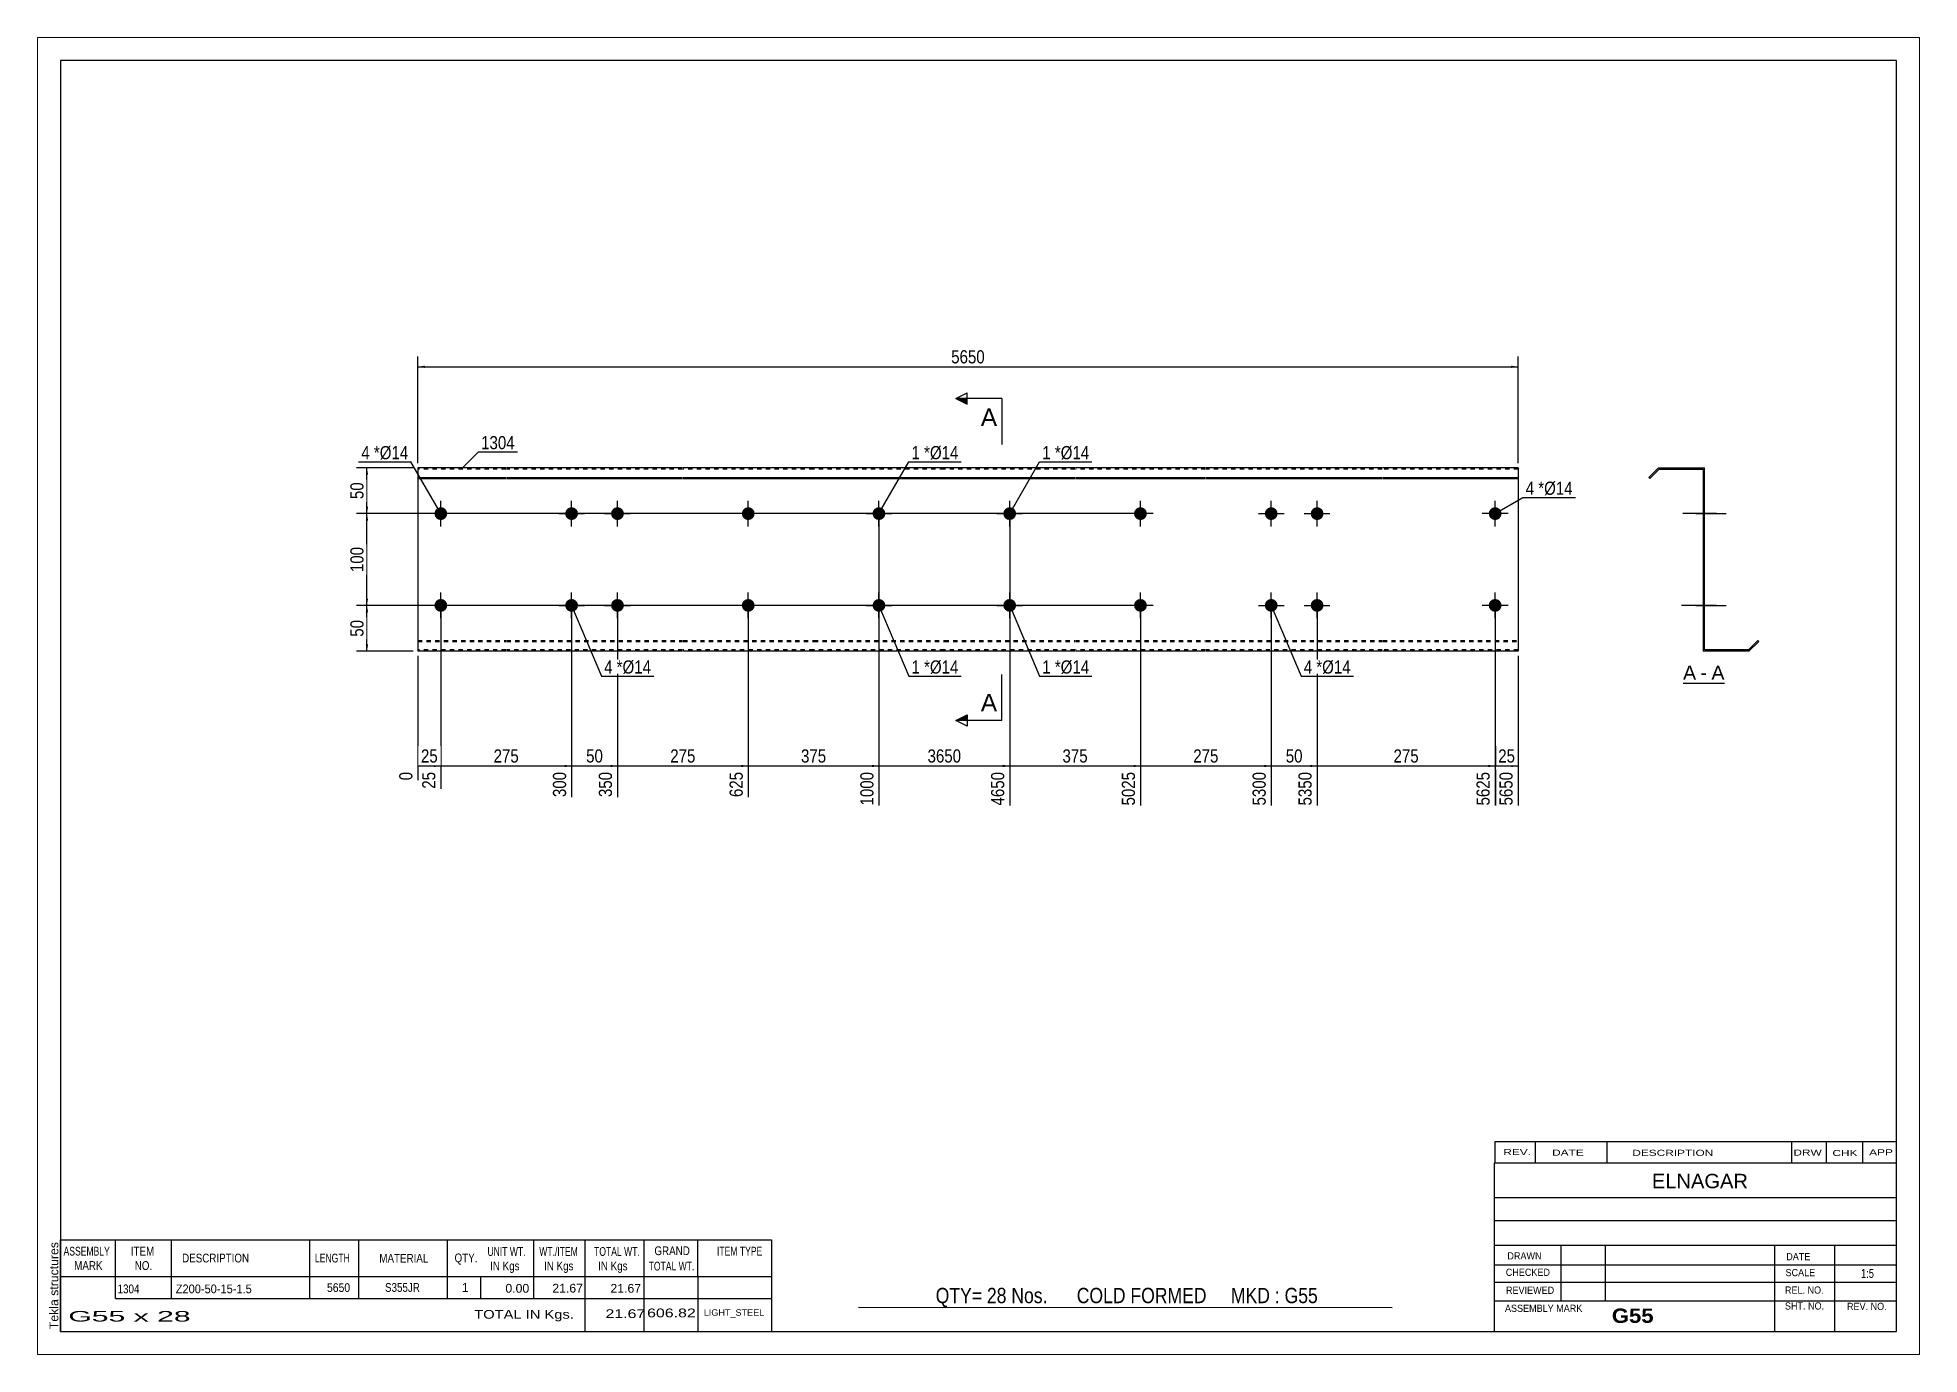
# Paper-space layout 'Layout1' of a CAD drawing. Header units: millimetres. Extents: x 0 to 410, y 0 to 287.
# The model-space entities are those that its viewports show. They can reach past a viewport. Long polylines and large blocks are cut down to what shows.
import ezdxf

# ---------------------------------------------------------------- set-up
doc = ezdxf.new("R2010")
doc.units = ezdxf.units.MM
doc.linetypes.add('DXK_LINE_DOT1', pattern=[1.8814, 0.9407, -0.9407])
doc.layers.add('Viewport layer', color=7, linetype='Continuous', plot=False)
doc.styles.add('Arial', font='ARIAL.TTF', dxfattribs={"height": 0.2})
doc.styles.add('Arial Bold', font='ARIALBD.TTF', dxfattribs={"height": 0.2})
doc.styles.add('Arial Narrow', font='ARIALN.TTF', dxfattribs={"height": 0.2})

# ---------------------------------------------------------------- blocks, each defined once
blk = doc.blocks.new('Unknown-629097394-1687')
at = {"color": 5, "linetype": 'Continuous'}
for p, q in [((318.25, 108.75), (-81.75, 108.75)), ((-81.75, 108.75), (-81.75, -168.25)), ((318.25, -168.25), (318.25, 108.75)), ((-81.75, -168.25), (318.25, -168.25))]:
    blk.add_line(p, q, dxfattribs=at)
at = {"color": 174, "linetype": 'Continuous', "style": 'Arial'}
blk.add_text('Tekla structures', height=1.9102, rotation=90, dxfattribs=at).set_placement((-82.25, -167.75))
blk = doc.blocks.new('Unknown-629097394-12 - 1218')
at = {"color": 7, "linetype": 'Continuous'}
blk.add_line((271.76, -26.95), (280.79, -26.95), dxfattribs=at)
at = {"color": 0, "linetype": 'Continuous'}
blk.add_wipeout([(274.6, -26.2), (274.6, -23), (271.76, -23), (271.76, -26.2)], dxfattribs=at)
blk.add_wipeout([(276.98, -26.2), (276.98, -23), (275.56, -23), (275.56, -26.2)], dxfattribs=at)
at = {"color": 96, "linetype": 'Continuous', "style": 'Arial'}
blk.add_text('A', height=3.06, dxfattribs=at).set_placement((271.76, -26.2))
at = {"color": 0, "linetype": 'Continuous'}
blk.add_wipeout([(280.79, -26.2), (280.79, -23), (277.94, -23), (277.94, -26.2)], dxfattribs=at)
at = {"color": 96, "linetype": 'Continuous', "style": 'Arial'}
for s, p in [('A', (277.94, -26.2)), ('-', (275.56, -26.2))]:
    blk.add_text(s, height=3.06, dxfattribs=at).set_placement(p)
blk = doc.blocks.new('Bolt-629097394-1207 - 1201')
at = {"linetype": 'Continuous'}
for points in [[(-0.3, 10, -1), (2.5, 10, -1)], [(66.68, 10, -1), (69.48, 10, -1)]]:
    blk.add_hatch(color=3, dxfattribs=at).paths.add_polyline_path(points)
at = {"color": 3, "linetype": 'Continuous'}
for p, q in [((1.1, 7.2), (1.1, 12.8)), ((68.08, 7.2), (68.08, 12.8)), ((3.9, 10), (-1.7, 10)), ((70.88, 10), (65.28, 10))]:
    blk.add_line(p, q, dxfattribs=at)
blk = doc.blocks.new('Part-629097394-1204 - 1201')
at = {"color": 2, "linetype": 'Continuous'}
for p, q in [((-3.9, 20), (-3.9, -20)), ((15.29, 20), (-3.9, 20)), ((-3.9, 17.88), (15.29, 17.88)), ((-3.9, 17.67), (15.29, 17.67)), ((53.78, 20), (15.39, 20)), ((15.39, 17.88), (53.78, 17.88)), ((15.39, 17.67), (53.78, 17.67)), ((82.27, 20), (53.88, 20)), ((53.88, 17.88), (82.27, 17.88)), ((53.88, 17.67), (82.27, 17.67)), ((110.76, 20), (82.37, 20)), ((82.37, 17.88), (110.76, 17.88)), ((82.37, 17.67), (110.76, 17.67)), ((139.25, 20), (110.86, 20)), ((110.86, 17.88), (139.25, 17.88)), ((110.86, 17.67), (139.25, 17.67)), ((167.73, 20), (139.35, 20)), ((139.35, 17.88), (167.73, 17.88)), ((139.35, 17.67), (167.73, 17.67)), ((206.22, 20), (167.83, 20)), ((167.83, 17.88), (206.22, 17.88)), ((167.83, 17.67), (206.22, 17.67)), ((235.82, 20), (206.32, 20)), ((206.32, 17.88), (235.82, 17.88)), ((206.32, 17.67), (235.82, 17.67)), ((235.82, 20), (235.82, -20)), ((15.29, -20), (-3.9, -20)), ((53.78, -20), (15.39, -20)), ((82.27, -20), (53.88, -20)), ((110.76, -20), (82.37, -20)), ((139.25, -20), (110.86, -20)), ((167.73, -20), (139.35, -20)), ((206.22, -20), (167.83, -20)), ((235.82, -20), (206.32, -20))]:
    blk.add_line(p, q, dxfattribs=at)
at = {"color": 7, "linetype": 'DXK_LINE_DOT1'}
for p, q in [((15.29, 19.7), (-3.9, 19.7)), ((53.78, 19.7), (15.39, 19.7)), ((82.27, 19.7), (53.88, 19.7)), ((110.76, 19.7), (82.37, 19.7)), ((139.25, 19.7), (110.86, 19.7)), ((167.73, 19.7), (139.35, 19.7)), ((206.22, 19.7), (167.83, 19.7)), ((235.82, 19.7), (206.32, 19.7)), ((-3.9, -17.67), (15.29, -17.67)), ((-3.9, -17.88), (15.29, -17.88)), ((15.29, -19.7), (-3.9, -19.7)), ((15.39, -17.67), (53.78, -17.67)), ((15.39, -17.88), (53.78, -17.88)), ((53.78, -19.7), (15.39, -19.7)), ((53.88, -17.67), (82.27, -17.67)), ((53.88, -17.88), (82.27, -17.88)), ((82.27, -19.7), (53.88, -19.7)), ((82.37, -17.67), (110.76, -17.67)), ((82.37, -17.88), (110.76, -17.88)), ((110.76, -19.7), (82.37, -19.7)), ((110.86, -17.67), (139.25, -17.67)), ((110.86, -17.88), (139.25, -17.88)), ((139.25, -19.7), (110.86, -19.7)), ((139.35, -17.67), (167.73, -17.67)), ((139.35, -17.88), (167.73, -17.88)), ((167.73, -19.7), (139.35, -19.7)), ((167.83, -17.67), (206.22, -17.67)), ((167.83, -17.88), (206.22, -17.88)), ((206.22, -19.7), (167.83, -19.7)), ((206.32, -17.67), (235.82, -17.67)), ((206.32, -17.88), (235.82, -17.88)), ((235.82, -19.7), (206.32, -19.7))]:
    blk.add_line(p, q, dxfattribs=at)
blk = doc.blocks.new('Bolt-629097394-1205 - 1201')
at = {"linetype": 'Continuous'}
for points in [[(28.19, 10, -1), (30.99, 10, -1)], [(38.19, 10, -1), (40.99, 10, -1)], [(28.19, -10, -1), (30.99, -10, -1)], [(38.19, -10, -1), (40.99, -10, -1)]]:
    blk.add_hatch(color=3, dxfattribs=at).paths.add_polyline_path(points)
at = {"color": 3, "linetype": 'Continuous'}
for p, q in [((29.59, 7.2), (29.59, 12.8)), ((39.59, 7.2), (39.59, 12.8)), ((26.79, 10), (32.39, 10)), ((36.79, 10), (42.39, 10)), ((29.59, -12.8), (29.59, -7.2)), ((39.59, -12.8), (39.59, -7.2)), ((26.79, -10), (32.39, -10)), ((36.79, -10), (42.39, -10))]:
    blk.add_line(p, q, dxfattribs=at)
blk = doc.blocks.new('Bolt-629097394-1206 - 1201')
at = {"linetype": 'Continuous'}
blk.add_hatch(color=3, dxfattribs=at).paths.add_polyline_path([(95.16, 10, -1), (97.96, 10, -1)])
at = {"color": 3, "linetype": 'Continuous'}
for p, q in [((96.56, 7.2), (96.56, 12.8)), ((93.76, 10), (99.36, 10))]:
    blk.add_line(p, q, dxfattribs=at)
blk = doc.blocks.new('Bolt-629097394-1208 - 1201')
at = {"linetype": 'Continuous'}
for points in [[(-0.3, -10, -1), (2.5, -10, -1)], [(66.68, -10, -1), (69.48, -10, -1)]]:
    blk.add_hatch(color=3, dxfattribs=at).paths.add_polyline_path(points)
at = {"color": 3, "linetype": 'Continuous'}
for p, q in [((1.1, -12.8), (1.1, -7.2)), ((68.08, -12.8), (68.08, -7.2)), ((3.9, -10), (-1.7, -10)), ((70.88, -10), (65.28, -10))]:
    blk.add_line(p, q, dxfattribs=at)
blk = doc.blocks.new('Bolt-629097394-1209 - 1201')
at = {"linetype": 'Continuous'}
blk.add_hatch(color=3, dxfattribs=at).paths.add_polyline_path([(95.16, -10, -1), (97.96, -10, -1)])
at = {"color": 3, "linetype": 'Continuous'}
for p, q in [((96.56, -12.8), (96.56, -7.2)), ((93.76, -10), (99.36, -10))]:
    blk.add_line(p, q, dxfattribs=at)
blk = doc.blocks.new('Bolt-629097394-1210 - 1201')
at = {"linetype": 'Continuous'}
for points in [[(180.63, 10, -1), (183.43, 10, -1)], [(190.63, 10, -1), (193.43, 10, -1)], [(180.63, -10, -1), (183.43, -10, -1)], [(190.63, -10, -1), (193.43, -10, -1)]]:
    blk.add_hatch(color=3, dxfattribs=at).paths.add_polyline_path(points)
at = {"color": 3, "linetype": 'Continuous'}
for p, q in [((182.03, 7.2), (182.03, 12.8)), ((192.03, 7.2), (192.03, 12.8)), ((179.23, 10), (184.83, 10)), ((189.23, 10), (194.83, 10)), ((182.03, -12.8), (182.03, -7.2)), ((192.03, -12.8), (192.03, -7.2)), ((179.23, -10), (184.83, -10)), ((189.23, -10), (194.83, -10))]:
    blk.add_line(p, q, dxfattribs=at)
blk = doc.blocks.new('Bolt-629097394-1211 - 1201')
at = {"linetype": 'Continuous'}
blk.add_hatch(color=3, dxfattribs=at).paths.add_polyline_path([(123.65, 10, -1), (126.45, 10, -1)])
at = {"color": 3, "linetype": 'Continuous'}
for p, q in [((125.05, 7.2), (125.05, 12.8)), ((122.25, 10), (127.85, 10))]:
    blk.add_line(p, q, dxfattribs=at)
blk = doc.blocks.new('Bolt-629097394-1212 - 1201')
at = {"linetype": 'Continuous'}
for points in [[(152.14, 10, -1), (154.94, 10, -1)], [(229.42, 10, -1), (232.22, 10, -1)]]:
    blk.add_hatch(color=3, dxfattribs=at).paths.add_polyline_path(points)
at = {"color": 3, "linetype": 'Continuous'}
for p, q in [((153.54, 7.2), (153.54, 12.8)), ((230.82, 7.2), (230.82, 12.8)), ((156.34, 10), (150.74, 10)), ((233.62, 10), (228.02, 10))]:
    blk.add_line(p, q, dxfattribs=at)
blk = doc.blocks.new('Bolt-629097394-1213 - 1201')
at = {"linetype": 'Continuous'}
for points in [[(152.14, -10, -1), (154.94, -10, -1)], [(229.42, -10, -1), (232.22, -10, -1)]]:
    blk.add_hatch(color=3, dxfattribs=at).paths.add_polyline_path(points)
at = {"color": 3, "linetype": 'Continuous'}
for p, q in [((153.54, -12.8), (153.54, -7.2)), ((230.82, -12.8), (230.82, -7.2)), ((156.34, -10), (150.74, -10)), ((233.62, -10), (228.02, -10))]:
    blk.add_line(p, q, dxfattribs=at)
blk = doc.blocks.new('Bolt-629097394-1214 - 1201')
at = {"linetype": 'Continuous'}
blk.add_hatch(color=3, dxfattribs=at).paths.add_polyline_path([(123.65, -10, -1), (126.45, -10, -1)])
at = {"color": 3, "linetype": 'Continuous'}
for p, q in [((125.05, -12.8), (125.05, -7.2)), ((122.25, -10), (127.85, -10))]:
    blk.add_line(p, q, dxfattribs=at)
blk = doc.blocks.new('Bolt-629097394-1224 - 1218')
at = {"linetype": 'Continuous'}
blk.add_hatch(color=3, dxfattribs=at).paths.add_polyline_path([(276.12, -8.6), (276.12, -11.4), (276.42, -11.4), (276.42, -8.6)])
at = {"color": 3, "linetype": 'Continuous'}
for p, q in [((278.02, -10), (271.42, -10)), ((276.42, -8.6), (276.12, -8.6)), ((276.42, -11.4), (276.12, -11.4))]:
    blk.add_line(p, q, dxfattribs=at)
blk = doc.blocks.new('Part-629097394-1219 - 1218')
at = {"color": 2, "linetype": 'Continuous'}
for p, q in [((266.42, 20), (264.3, 17.88)), ((264.3, 17.88), (264.51, 17.67)), ((266.55, 19.7), (264.51, 17.67)), ((266.42, 20), (276.42, 20)), ((266.55, 19.7), (276.12, 19.7)), ((276.12, 19.7), (276.12, -20)), ((276.42, -19.7), (276.42, 20)), ((286.12, -20), (276.12, -20)), ((286, -19.7), (276.42, -19.7)), ((286, -19.7), (288.03, -17.67)), ((286.12, -20), (288.25, -17.88)), ((288.25, -17.88), (288.03, -17.67))]:
    blk.add_line(p, q, dxfattribs=at)
blk = doc.blocks.new('Bolt-629097394-1220 - 1218')
at = {"linetype": 'Continuous'}
for points in [[(276.12, 11.4), (276.12, 8.6), (276.42, 8.6), (276.42, 11.4)], [(276.12, 11.4), (276.12, 8.6), (276.42, 8.6), (276.42, 11.4)], [(276.12, -8.6), (276.12, -11.4), (276.42, -11.4), (276.42, -8.6)], [(276.12, -8.6), (276.12, -11.4), (276.42, -11.4), (276.42, -8.6)]]:
    blk.add_hatch(color=3, dxfattribs=at).paths.add_polyline_path(points)
at = {"color": 3, "linetype": 'Continuous'}
for p, q in [((279.02, 10), (272.42, 10)), ((279.02, 10), (272.42, 10)), ((276.42, 11.4), (276.12, 11.4)), ((276.42, 11.4), (276.12, 11.4)), ((276.42, 8.6), (276.12, 8.6)), ((276.42, 8.6), (276.12, 8.6)), ((279.02, -10), (272.42, -10)), ((279.02, -10), (272.42, -10)), ((276.42, -8.6), (276.12, -8.6)), ((276.42, -8.6), (276.12, -8.6)), ((276.42, -11.4), (276.12, -11.4)), ((276.42, -11.4), (276.12, -11.4))]:
    blk.add_line(p, q, dxfattribs=at)
blk = doc.blocks.new('Bolt-629097394-1221 - 1218')
at = {"linetype": 'Continuous'}
blk.add_hatch(color=3, dxfattribs=at).paths.add_polyline_path([(276.12, 11.4), (276.12, 8.6), (276.42, 8.6), (276.42, 11.4)])
at = {"color": 3, "linetype": 'Continuous'}
for p, q in [((278.32, 10), (271.72, 10)), ((276.42, 11.4), (276.12, 11.4)), ((276.42, 8.6), (276.12, 8.6))]:
    blk.add_line(p, q, dxfattribs=at)
blk = doc.blocks.new('Bolt-629097394-1222 - 1218')
at = {"linetype": 'Continuous'}
blk.add_hatch(color=3, dxfattribs=at).paths.add_polyline_path([(276.12, 11.4), (276.12, 8.6), (276.42, 8.6), (276.42, 11.4)])
blk.add_hatch(color=3, dxfattribs=at).paths.add_polyline_path([(276.12, 11.4), (276.12, 8.6), (276.42, 8.6), (276.42, 11.4)])
at = {"color": 3, "linetype": 'Continuous'}
for p, q in [((274.52, 10), (281.12, 10)), ((274.52, 10), (281.12, 10)), ((276.12, 11.4), (276.42, 11.4)), ((276.12, 11.4), (276.42, 11.4)), ((276.12, 8.6), (276.42, 8.6)), ((276.12, 8.6), (276.42, 8.6))]:
    blk.add_line(p, q, dxfattribs=at)
blk = doc.blocks.new('Bolt-629097394-1223 - 1218')
at = {"linetype": 'Continuous'}
blk.add_hatch(color=3, dxfattribs=at).paths.add_polyline_path([(276.12, -8.6), (276.12, -11.4), (276.42, -11.4), (276.42, -8.6)])
blk.add_hatch(color=3, dxfattribs=at).paths.add_polyline_path([(276.12, -8.6), (276.12, -11.4), (276.42, -11.4), (276.42, -8.6)])
at = {"color": 3, "linetype": 'Continuous'}
for p, q in [((274.52, -10), (281.12, -10)), ((274.52, -10), (281.12, -10)), ((276.12, -8.6), (276.42, -8.6)), ((276.12, -8.6), (276.42, -8.6)), ((276.12, -11.4), (276.42, -11.4)), ((276.12, -11.4), (276.42, -11.4))]:
    blk.add_line(p, q, dxfattribs=at)
blk = doc.blocks.new('Bolt-629097394-1225 - 1218')
at = {"linetype": 'Continuous'}
for points in [[(276.12, 11.4), (276.12, 8.6), (276.42, 8.6), (276.42, 11.4)], [(276.12, 11.4), (276.12, 8.6), (276.42, 8.6), (276.42, 11.4)], [(276.12, -8.6), (276.12, -11.4), (276.42, -11.4), (276.42, -8.6)], [(276.12, -8.6), (276.12, -11.4), (276.42, -11.4), (276.42, -8.6)]]:
    blk.add_hatch(color=3, dxfattribs=at).paths.add_polyline_path(points)
at = {"color": 3, "linetype": 'Continuous'}
for p, q in [((279.02, 10), (272.42, 10)), ((279.02, 10), (272.42, 10)), ((276.42, 11.4), (276.12, 11.4)), ((276.42, 11.4), (276.12, 11.4)), ((276.42, 8.6), (276.12, 8.6)), ((276.42, 8.6), (276.12, 8.6)), ((279.02, -10), (272.42, -10)), ((279.02, -10), (272.42, -10)), ((276.42, -8.6), (276.12, -8.6)), ((276.42, -8.6), (276.12, -8.6)), ((276.42, -11.4), (276.12, -11.4)), ((276.42, -11.4), (276.12, -11.4))]:
    blk.add_line(p, q, dxfattribs=at)
blk = doc.blocks.new('Bolt-629097394-1226 - 1218')
at = {"linetype": 'Continuous'}
blk.add_hatch(color=3, dxfattribs=at).paths.add_polyline_path([(276.12, 11.4), (276.12, 8.6), (276.42, 8.6), (276.42, 11.4)])
at = {"color": 3, "linetype": 'Continuous'}
for p, q in [((278.32, 10), (271.72, 10)), ((276.42, 11.4), (276.12, 11.4)), ((276.42, 8.6), (276.12, 8.6))]:
    blk.add_line(p, q, dxfattribs=at)
blk = doc.blocks.new('Bolt-629097394-1227 - 1218')
at = {"linetype": 'Continuous'}
blk.add_hatch(color=3, dxfattribs=at).paths.add_polyline_path([(276.12, 11.4), (276.12, 8.6), (276.42, 8.6), (276.42, 11.4)])
blk.add_hatch(color=3, dxfattribs=at).paths.add_polyline_path([(276.12, 11.4), (276.12, 8.6), (276.42, 8.6), (276.42, 11.4)])
at = {"color": 3, "linetype": 'Continuous'}
for p, q in [((274.52, 10), (281.12, 10)), ((274.52, 10), (281.12, 10)), ((276.12, 11.4), (276.42, 11.4)), ((276.12, 11.4), (276.42, 11.4)), ((276.12, 8.6), (276.42, 8.6)), ((276.12, 8.6), (276.42, 8.6))]:
    blk.add_line(p, q, dxfattribs=at)
blk = doc.blocks.new('Bolt-629097394-1228 - 1218')
at = {"linetype": 'Continuous'}
blk.add_hatch(color=3, dxfattribs=at).paths.add_polyline_path([(276.12, -8.6), (276.12, -11.4), (276.42, -11.4), (276.42, -8.6)])
blk.add_hatch(color=3, dxfattribs=at).paths.add_polyline_path([(276.12, -8.6), (276.12, -11.4), (276.42, -11.4), (276.42, -8.6)])
at = {"color": 3, "linetype": 'Continuous'}
for p, q in [((274.52, -10), (281.12, -10)), ((274.52, -10), (281.12, -10)), ((276.12, -8.6), (276.42, -8.6)), ((276.12, -8.6), (276.42, -8.6)), ((276.12, -11.4), (276.42, -11.4)), ((276.12, -11.4), (276.42, -11.4))]:
    blk.add_line(p, q, dxfattribs=at)
blk = doc.blocks.new('Bolt-629097394-1229 - 1218')
at = {"linetype": 'Continuous'}
blk.add_hatch(color=3, dxfattribs=at).paths.add_polyline_path([(276.12, -8.6), (276.12, -11.4), (276.42, -11.4), (276.42, -8.6)])
at = {"color": 3, "linetype": 'Continuous'}
for p, q in [((278.02, -10), (271.42, -10)), ((276.42, -8.6), (276.12, -8.6)), ((276.42, -11.4), (276.12, -11.4))]:
    blk.add_line(p, q, dxfattribs=at)
blk = doc.blocks.new('StraightDimension-629097394-1242 - 1201')
at = {"linetype": 'Continuous'}
blk.add_hatch(color=7, dxfattribs=at).paths.add_polyline_path([(234.32, -44.75), (235.82, -45), (234.32, -45.25)])
at = {"color": 7, "linetype": 'Continuous'}
for p, q in [((230.82, -11), (230.82, -53.61)), ((235.82, -21), (235.82, -53.61)), ((230.82, -45), (235.82, -45))]:
    blk.add_line(p, q, dxfattribs=at)
at = {"color": 0}
blk.add_wipeout([(235.75, -44.85), (235.75, -40.65), (230.89, -40.65), (230.89, -44.85)], dxfattribs=at)
at = {"color": 0, "linetype": 'Continuous'}
blk.add_wipeout([(235.22, -45.7), (231.02, -45.7), (231.02, -54.21), (235.22, -54.21)], dxfattribs=at)
at = {"color": 3, "style": 'Arial Narrow'}
blk.add_text('25', height=2.863, dxfattribs=at).set_placement((231.49, -44.25))
at = {"color": 3, "linetype": 'Continuous', "style": 'Arial Narrow'}
blk.add_text('5650', height=2.863, rotation=90.0002, dxfattribs=at).set_placement((234.62, -53.61))
blk = doc.blocks.new('StraightDimension-629097394-1243 - 1201')
at = {"linetype": 'Continuous'}
blk.add_hatch(color=7, dxfattribs=at).paths.add_polyline_path([(229.32, -44.75), (230.82, -45), (229.32, -45.25)])
at = {"color": 7, "linetype": 'Continuous'}
for p, q in [((192.03, -11), (192.03, -53.61)), ((230.82, -11), (230.82, -53.61)), ((192.03, -45), (230.82, -45))]:
    blk.add_line(p, q, dxfattribs=at)
at = {"color": 0}
blk.add_wipeout([(214.77, -44.85), (214.77, -40.65), (208.08, -40.65), (208.08, -44.85)], dxfattribs=at)
at = {"color": 0, "linetype": 'Continuous'}
blk.add_wipeout([(230.22, -45.7), (226.02, -45.7), (226.02, -54.21), (230.22, -54.21)], dxfattribs=at)
at = {"color": 3, "style": 'Arial Narrow'}
blk.add_text('275', height=2.863, dxfattribs=at).set_placement((208.68, -44.25))
at = {"color": 3, "linetype": 'Continuous', "style": 'Arial Narrow'}
blk.add_text('5625', height=2.863, rotation=90.0002, dxfattribs=at).set_placement((229.62, -53.61))
blk = doc.blocks.new('StraightDimension-629097394-1244 - 1201')
at = {"linetype": 'Continuous'}
blk.add_hatch(color=7, dxfattribs=at).paths.add_polyline_path([(190.53, -44.75), (192.03, -45), (190.53, -45.25)])
at = {"color": 7, "linetype": 'Continuous'}
for p, q in [((182.03, -11), (182.03, -53.61)), ((192.03, -11), (192.03, -53.61)), ((182.03, -45), (192.03, -45))]:
    blk.add_line(p, q, dxfattribs=at)
at = {"color": 0}
blk.add_wipeout([(189.46, -44.85), (189.46, -40.65), (184.6, -40.65), (184.6, -44.85)], dxfattribs=at)
at = {"color": 0, "linetype": 'Continuous'}
blk.add_wipeout([(191.43, -45.7), (187.23, -45.7), (187.23, -54.21), (191.43, -54.21)], dxfattribs=at)
at = {"color": 3, "style": 'Arial Narrow'}
blk.add_text('50', height=2.863, dxfattribs=at).set_placement((185.2, -44.25))
at = {"color": 3, "linetype": 'Continuous', "style": 'Arial Narrow'}
blk.add_text('5350', height=2.863, rotation=90.0002, dxfattribs=at).set_placement((190.83, -53.61))
blk = doc.blocks.new('StraightDimension-629097394-1245 - 1201')
at = {"linetype": 'Continuous'}
blk.add_hatch(color=7, dxfattribs=at).paths.add_polyline_path([(180.53, -44.75), (182.03, -45), (180.53, -45.25)])
at = {"color": 7, "linetype": 'Continuous'}
for p, q in [((153.54, -11), (153.54, -53.61)), ((182.03, -11), (182.03, -53.61)), ((153.54, -45), (182.03, -45))]:
    blk.add_line(p, q, dxfattribs=at)
at = {"color": 0}
blk.add_wipeout([(171.13, -44.85), (171.13, -40.65), (164.44, -40.65), (164.44, -44.85)], dxfattribs=at)
at = {"color": 0, "linetype": 'Continuous'}
blk.add_wipeout([(181.43, -45.7), (177.23, -45.7), (177.23, -54.21), (181.43, -54.21)], dxfattribs=at)
at = {"color": 3, "style": 'Arial Narrow'}
blk.add_text('275', height=2.863, dxfattribs=at).set_placement((165.04, -44.25))
at = {"color": 3, "linetype": 'Continuous', "style": 'Arial Narrow'}
blk.add_text('5300', height=2.863, rotation=90.0002, dxfattribs=at).set_placement((180.83, -53.61))
blk = doc.blocks.new('StraightDimension-629097394-1246 - 1201')
at = {"linetype": 'Continuous'}
blk.add_hatch(color=7, dxfattribs=at).paths.add_polyline_path([(152.04, -44.75), (153.54, -45), (152.04, -45.25)])
at = {"color": 7, "linetype": 'Continuous'}
for p, q in [((125.05, 9), (125.05, -53.61)), ((153.54, -11), (153.54, -53.61)), ((125.05, -45), (153.54, -45))]:
    blk.add_line(p, q, dxfattribs=at)
at = {"color": 0}
blk.add_wipeout([(142.64, -44.85), (142.64, -40.65), (135.95, -40.65), (135.95, -44.85)], dxfattribs=at)
at = {"color": 0, "linetype": 'Continuous'}
blk.add_wipeout([(152.94, -45.7), (148.74, -45.7), (148.74, -54.21), (152.94, -54.21)], dxfattribs=at)
at = {"color": 3, "style": 'Arial Narrow'}
blk.add_text('375', height=2.863, dxfattribs=at).set_placement((136.55, -44.25))
at = {"color": 3, "linetype": 'Continuous', "style": 'Arial Narrow'}
blk.add_text('5025', height=2.863, rotation=90.0002, dxfattribs=at).set_placement((152.34, -53.61))
blk = doc.blocks.new('StraightDimension-629097394-1247 - 1201')
at = {"linetype": 'Continuous'}
blk.add_hatch(color=7, dxfattribs=at).paths.add_polyline_path([(123.55, -44.75), (125.05, -45), (123.55, -45.25)])
at = {"color": 7, "linetype": 'Continuous'}
for p, q in [((96.56, 9), (96.56, -53.61)), ((125.05, 9), (125.05, -53.61)), ((96.56, -45), (125.05, -45))]:
    blk.add_line(p, q, dxfattribs=at)
at = {"color": 0}
blk.add_wipeout([(115.06, -44.85), (115.06, -40.65), (106.55, -40.65), (106.55, -44.85)], dxfattribs=at)
at = {"color": 0, "linetype": 'Continuous'}
blk.add_wipeout([(124.45, -45.7), (120.25, -45.7), (120.25, -54.21), (124.45, -54.21)], dxfattribs=at)
at = {"color": 3, "style": 'Arial Narrow'}
blk.add_text('3650', height=2.863, dxfattribs=at).set_placement((107.15, -44.25))
at = {"color": 3, "linetype": 'Continuous', "style": 'Arial Narrow'}
blk.add_text('4650', height=2.863, rotation=90.0002, dxfattribs=at).set_placement((123.85, -53.61))
blk = doc.blocks.new('StraightDimension-629097394-1327 - 1201')
at = {"linetype": 'Continuous'}
for points in [[(-2.4, 41.75), (-3.9, 42), (-2.4, 42.25)], [(234.32, 42.25), (235.82, 42), (234.32, 41.75)]]:
    blk.add_hatch(color=7, dxfattribs=at).paths.add_polyline_path(points)
at = {"color": 7, "linetype": 'Continuous'}
for p, q in [((-3.9, 21), (-3.9, 44.25)), ((-3.9, 42), (235.82, 42)), ((235.82, 21), (235.82, 44.25))]:
    blk.add_line(p, q, dxfattribs=at)
at = {"color": 0}
blk.add_wipeout([(120.22, 42.15), (120.22, 46.35), (111.7, 46.35), (111.7, 42.15)], dxfattribs=at)
at = {"color": 3, "style": 'Arial Narrow'}
blk.add_text('5650', height=2.863, dxfattribs=at).set_placement((112.3, 42.75))
blk = doc.blocks.new('StraightDimension-629097394-1248 - 1201')
at = {"linetype": 'Continuous'}
blk.add_hatch(color=7, dxfattribs=at).paths.add_polyline_path([(95.06, -44.75), (96.56, -45), (95.06, -45.25)])
at = {"color": 7, "linetype": 'Continuous'}
for p, q in [((96.56, 9), (96.56, -53.61)), ((68.08, -11), (68.08, -51.78)), ((68.08, -45), (96.56, -45))]:
    blk.add_line(p, q, dxfattribs=at)
at = {"color": 0}
blk.add_wipeout([(85.66, -44.85), (85.66, -40.65), (78.98, -40.65), (78.98, -44.85)], dxfattribs=at)
at = {"color": 0, "linetype": 'Continuous'}
blk.add_wipeout([(95.96, -45.7), (91.76, -45.7), (91.76, -54.21), (95.96, -54.21)], dxfattribs=at)
at = {"color": 3, "style": 'Arial Narrow'}
blk.add_text('375', height=2.863, dxfattribs=at).set_placement((79.58, -44.25))
at = {"color": 3, "linetype": 'Continuous', "style": 'Arial Narrow'}
blk.add_text('1000', height=2.863, rotation=90.0002, dxfattribs=at).set_placement((95.36, -53.61))
blk = doc.blocks.new('StraightDimension-629097394-1249 - 1201')
at = {"linetype": 'Continuous'}
blk.add_hatch(color=7, dxfattribs=at).paths.add_polyline_path([(66.58, -44.75), (68.08, -45), (66.58, -45.25)])
at = {"color": 7, "linetype": 'Continuous'}
for p, q in [((39.59, -11), (39.59, -51.78)), ((68.08, -11), (68.08, -51.78)), ((39.59, -45), (68.08, -45))]:
    blk.add_line(p, q, dxfattribs=at)
at = {"color": 0}
blk.add_wipeout([(57.17, -44.85), (57.17, -40.65), (50.49, -40.65), (50.49, -44.85)], dxfattribs=at)
at = {"color": 0, "linetype": 'Continuous'}
blk.add_wipeout([(67.48, -45.7), (63.28, -45.7), (63.28, -52.38), (67.48, -52.38)], dxfattribs=at)
at = {"color": 3, "style": 'Arial Narrow'}
blk.add_text('275', height=2.863, dxfattribs=at).set_placement((51.09, -44.25))
at = {"color": 3, "linetype": 'Continuous', "style": 'Arial Narrow'}
blk.add_text('625', height=2.863, rotation=90.0002, dxfattribs=at).set_placement((66.88, -51.78))
blk = doc.blocks.new('StraightDimension-629097394-1250 - 1201')
at = {"linetype": 'Continuous'}
blk.add_hatch(color=7, dxfattribs=at).paths.add_polyline_path([(38.09, -44.75), (39.59, -45), (38.09, -45.25)])
at = {"color": 7, "linetype": 'Continuous'}
for p, q in [((29.59, -11), (29.59, -51.78)), ((39.59, -11), (39.59, -51.78)), ((29.59, -45), (39.59, -45))]:
    blk.add_line(p, q, dxfattribs=at)
at = {"color": 0}
blk.add_wipeout([(37.02, -44.85), (37.02, -40.65), (32.16, -40.65), (32.16, -44.85)], dxfattribs=at)
at = {"color": 0, "linetype": 'Continuous'}
blk.add_wipeout([(38.99, -45.7), (34.79, -45.7), (34.79, -52.38), (38.99, -52.38)], dxfattribs=at)
at = {"color": 3, "style": 'Arial Narrow'}
blk.add_text('50', height=2.863, dxfattribs=at).set_placement((32.76, -44.25))
at = {"color": 3, "linetype": 'Continuous', "style": 'Arial Narrow'}
blk.add_text('350', height=2.863, rotation=90.0002, dxfattribs=at).set_placement((38.39, -51.78))
blk = doc.blocks.new('StraightDimension-629097394-1251 - 1201')
at = {"linetype": 'Continuous'}
blk.add_hatch(color=7, dxfattribs=at).paths.add_polyline_path([(28.09, -44.75), (29.59, -45), (28.09, -45.25)])
at = {"color": 7, "linetype": 'Continuous'}
for p, q in [((1.1, -11), (1.1, -49.96)), ((29.59, -11), (29.59, -51.78)), ((1.1, -45), (29.59, -45))]:
    blk.add_line(p, q, dxfattribs=at)
at = {"color": 0}
blk.add_wipeout([(18.69, -44.85), (18.69, -40.65), (12, -40.65), (12, -44.85)], dxfattribs=at)
at = {"color": 0, "linetype": 'Continuous'}
blk.add_wipeout([(28.99, -45.7), (24.79, -45.7), (24.79, -52.38), (28.99, -52.38)], dxfattribs=at)
at = {"color": 3, "style": 'Arial Narrow'}
blk.add_text('275', height=2.863, dxfattribs=at).set_placement((12.6, -44.25))
at = {"color": 3, "linetype": 'Continuous', "style": 'Arial Narrow'}
blk.add_text('300', height=2.863, rotation=90.0002, dxfattribs=at).set_placement((28.39, -51.78))
blk = doc.blocks.new('StraightDimension-629097394-1252 - 1201')
at = {"linetype": 'Continuous'}
blk.add_hatch(color=7, dxfattribs=at).paths.add_polyline_path([(-0.4, -44.75), (1.1, -45), (-0.4, -45.25)])
at = {"color": 7, "linetype": 'Continuous'}
for p, q in [((1.1, -11), (1.1, -49.96)), ((-3.9, -21), (-3.9, -48.13)), ((-3.9, -45), (1.1, -45))]:
    blk.add_line(p, q, dxfattribs=at)
at = {"color": 0}
blk.add_wipeout([(1.03, -44.85), (1.03, -40.65), (-3.83, -40.65), (-3.83, -44.85)], dxfattribs=at)
at = {"color": 0, "linetype": 'Continuous'}
blk.add_wipeout([(0.5, -45.7), (-3.7, -45.7), (-3.7, -50.56), (0.5, -50.56)], dxfattribs=at)
blk.add_wipeout([(-4.5, -45.7), (-8.7, -45.7), (-8.7, -48.73), (-4.5, -48.73)], dxfattribs=at)
at = {"color": 3, "style": 'Arial Narrow'}
blk.add_text('25', height=2.863, dxfattribs=at).set_placement((-3.23, -44.25))
at = {"color": 3, "linetype": 'Continuous', "style": 'Arial Narrow'}
for s, height, p in [('0', 2.86, (-5.1, -48.13)), ('25', 2.863, (-0.1, -49.96))]:
    blk.add_text(s, height=height, rotation=90.0002, dxfattribs=at).set_placement(p)
blk = doc.blocks.new('StraightDimension-629097394-1299 - 1201')
at = {"linetype": 'Continuous'}
for points in [[(-15.25, 18.5), (-15, 20), (-14.75, 18.5)], [(-14.75, 11.5), (-15, 10), (-15.25, 11.5)]]:
    blk.add_hatch(color=7, dxfattribs=at).paths.add_polyline_path(points)
at = {"color": 7, "linetype": 'Continuous'}
for p, q in [((-4.9, 20), (-17.25, 20)), ((-15, 10), (-15, 20)), ((152.54, 10), (-17.25, 10))]:
    blk.add_line(p, q, dxfattribs=at)
at = {"color": 0}
blk.add_wipeout([(-15.15, 17.43), (-19.35, 17.43), (-19.35, 12.57), (-15.15, 12.57)], dxfattribs=at)
at = {"color": 3, "style": 'Arial Narrow'}
blk.add_text('50', height=2.863, rotation=90.0002, dxfattribs=at).set_placement((-15.75, 13.17))
blk = doc.blocks.new('StraightDimension-629097394-1300 - 1201')
at = {"linetype": 'Continuous'}
for points in [[(-15.25, 8.5), (-15, 10), (-14.75, 8.5)], [(-14.75, -8.5), (-15, -10), (-15.25, -8.5)]]:
    blk.add_hatch(color=7, dxfattribs=at).paths.add_polyline_path(points)
at = {"color": 7, "linetype": 'Continuous'}
for p, q in [((152.54, 10), (-17.25, 10)), ((-15, -10), (-15, 10)), ((152.54, -10), (-17.25, -10))]:
    blk.add_line(p, q, dxfattribs=at)
at = {"color": 0}
blk.add_wipeout([(-15.15, 3.34), (-19.35, 3.34), (-19.35, -3.34), (-15.15, -3.34)], dxfattribs=at)
at = {"color": 3, "style": 'Arial Narrow'}
blk.add_text('100', height=2.863, rotation=90.0002, dxfattribs=at).set_placement((-15.75, -2.74))
blk = doc.blocks.new('StraightDimension-629097394-1301 - 1201')
at = {"linetype": 'Continuous'}
for points in [[(-15.25, -11.5), (-15, -10), (-14.75, -11.5)], [(-14.75, -18.5), (-15, -20), (-15.25, -18.5)]]:
    blk.add_hatch(color=7, dxfattribs=at).paths.add_polyline_path(points)
at = {"color": 7, "linetype": 'Continuous'}
for p, q in [((152.54, -10), (-17.25, -10)), ((-15, -20), (-15, -10)), ((-4.9, -20), (-17.25, -20))]:
    blk.add_line(p, q, dxfattribs=at)
at = {"color": 0}
blk.add_wipeout([(-15.15, -12.57), (-19.35, -12.57), (-19.35, -17.43), (-15.15, -17.43)], dxfattribs=at)
at = {"color": 3, "style": 'Arial Narrow'}
blk.add_text('50', height=2.863, rotation=90.0002, dxfattribs=at).set_placement((-15.75, -16.83))
blk = doc.blocks.new('CBS_BOM-629097394-1719')
at = {"color": 7, "linetype": 'Continuous'}
for p, q in [((-81.78, -156.28), (-81.78, -148.28)), ((-81.78, -148.28), (73.14, -148.28)), ((-69.78, -156.28), (-69.78, -148.28)), ((-57.59, -156.28), (-57.59, -148.28)), ((-27.43, -156.28), (-27.43, -148.28)), ((-16.75, -156.28), (-16.75, -148.28)), ((2.57, -156.28), (2.57, -148.28)), ((21.37, -156.28), (21.37, -148.28)), ((32.58, -156.28), (32.58, -148.28)), ((45.37, -156.28), (45.37, -148.28)), ((57.12, -156.28), (57.12, -148.28)), ((73.14, -148.29), (73.14, -156.27)), ((-81.78, -156.28), (73.14, -156.28)), ((-81.78, -161.08), (-81.78, -156.28)), ((-69.78, -161.08), (-69.78, -156.28)), ((-57.59, -161.08), (-57.59, -156.28)), ((-27.43, -161.08), (-27.43, -156.28)), ((-16.75, -161.08), (-16.75, -156.28)), ((2.57, -161.08), (2.57, -156.28)), ((9.83, -161.08), (9.83, -156.28)), ((21.37, -161.08), (21.37, -156.28)), ((32.58, -161.08), (32.58, -156.28)), ((45.37, -161.08), (45.37, -156.28)), ((57.14, -161.08), (57.14, -156.28)), ((73.14, -156.28), (73.14, -161.08)), ((-81.78, -168.28), (-81.78, -161.1)), ((-69.78, -161.08), (73.14, -161.08)), ((32.58, -168.28), (32.58, -161.1)), ((45.37, -168.28), (45.37, -161.1)), ((57.18, -168.28), (57.18, -161.1)), ((73.14, -161.08), (73.14, -168.28)), ((-81.78, -168.28), (73.14, -168.28))]:
    blk.add_line(p, q, dxfattribs=at)
at = {"color": 3, "linetype": 'Continuous', "style": 'Arial'}
for s, height, width, p in [('ASSEMBLY', 1.91, 0.7, (-81.1, -151.71)), ('ITEM', 1.91, 0.8, (-66.45, -151.71)), ('DESCRIPTION', 1.9102, 0.8, (-55.27, -153.21)), ('LENGTH', 1.91, 0.7, (-26.32, -153.21)), ('MATERIAL', 1.91, 0.8, (-12.3, -153.26)), ('QTY.', 1.91, 0.8, (4.09, -153.18)), ('UNIT WT.', 1.91, 0.7, (11.26, -151.78)), ('WT./ITEM', 1.91, 0.7, (22.55, -151.78)), ('TOTAL WT.', 1.91, 0.7, (34.49, -151.78)), ('GRAND', 1.91, 0.8, (47.64, -151.62)), ('ITEM TYPE', 1.91, 0.7, (61.28, -151.7)), ('MARK', 1.91, 0.8, (-78.78, -154.84)), ('NO.', 1.91, 0.8, (-65.6, -154.84)), ('IN Kgs', 1.91, 0.8, (11.84, -154.92)), ('IN Kgs', 1.91, 0.8, (23.59, -154.92)), ('IN Kgs', 1.91, 0.8, (35.38, -154.92)), ('TOTAL WT.', 1.91, 0.7, (46.38, -154.96))]:
    blk.add_text(s, height=height, dxfattribs=dict(at, width=width)).set_placement(p)
at = {"color": 7, "linetype": 'Continuous', "style": 'Arial'}
for s, height, width, p in [('1304', 1.91, 0.8, (-69.32, -159.93)), ('Z200-50-15-1.5', 1.9102, 0.9, (-56.65, -159.93)), ('5650', 1.91, 0.85, (-23.71, -159.65)), ('S355JR', 1.91, 0.8, (-11.06, -159.62))]:
    blk.add_text(s, height=height, dxfattribs=dict(at, width=width)).set_placement(p)
for s, p in [('1', (5.66, -159.62)), ('0.00', (15.17, -159.81)), ('21.67', (25.39, -159.78)), ('21.67', (38.06, -159.81))]:
    blk.add_text(s, height=1.91, dxfattribs=at).set_placement(p)
at = {"color": 6, "linetype": 'Continuous', "style": 'Arial'}
for s, height, width, p in [('G55 x 28', 2.292, 2.05, (-80.06, -166.09)), ('TOTAL IN Kgs.', 1.9102, 1.2, (8.38, -165.48)), ('21.67', 1.91, 1.3, (36.97, -165.33)), ('606.82', 1.91, 1.3, (46.04, -165.17))]:
    blk.add_text(s, height=height, dxfattribs=dict(at, width=width)).set_placement(p)
blk.add_text('LIGHT_STEEL', height=1.4135, dxfattribs=at).set_placement((58.39, -164.83))
blk = doc.blocks.new('CBS_CALLOFF-629097394-1720')
at = {"color": 7, "linetype": 'Continuous'}
blk.add_line((92.13, -162.98), (208.36, -163), dxfattribs=at)
at = {"color": 3, "linetype": 'Continuous', "style": 'Arial Narrow'}
blk.add_text('QTY= 28 Nos.      COLD FORMED     MKD : G55', height=3.3405, dxfattribs=at).set_placement((108.92, -162.09))
blk = doc.blocks.new('CBS_NAME_BLOG-629097394-1721')
at = {"color": 7, "linetype": 'Continuous'}
for p, q in [((230.66, -131.5), (318.18, -131.5)), ((230.66, -168.21), (230.66, -131.5)), ((230.66, -139.04), (318.18, -139.04)), ((230.73, -144.09), (318.25, -144.09)), ((230.66, -149.46), (318.18, -149.46)), ((245.18, -161.57), (245.18, -149.47)), ((254.87, -161.54), (254.87, -149.47)), ((291.78, -168.21), (291.78, -149.48)), ((304.83, -168.21), (304.83, -149.47)), ((230.67, -153.76), (318.25, -153.74)), ((230.66, -157.51), (318.18, -157.51)), ((230.66, -161.55), (318.18, -161.55)), ((230.66, -168.25), (318.25, -168.25))]:
    blk.add_line(p, q, dxfattribs=at)
at = {"color": 3, "linetype": 'Continuous', "style": 'Arial'}
blk.add_text('ELNAGAR', height=3.133, dxfattribs=at).set_placement((264.98, -137.03))
at = {"color": 3, "linetype": 'Continuous'}
for s, height, style, width, p in [('DRAWN', 1.566, 'Arial', 0.9, (233.49, -152.57)), ('DATE', 1.566, 'Arial', 0.9, (294.25, -152.73)), ('CHECKED', 1.566, 'Arial', 0.9, (233.14, -156.14)), ('SCALE', 1.566, 'Arial', 0.9, (294.1, -156.21)), ('1:5', 1.957, 'Arial Narrow', 0.9, (310.55, -156.57)), ('REVIEWED', 1.566, 'Arial', 0.9, (233.18, -160.06)), ('REL. NO.', 1.566, 'Arial', 0.9, (293.96, -160.01)), ('ASSEMBLY MARK', 1.5663, 'Arial', 0.9, (232.96, -163.99)), ('G55', 3.131, 'Arial Bold', 1.1, (256.24, -166.39)), ('SHT. NO.', 1.566, 'Arial', 0.9, (293.96, -163.48)), ('REV. NO.', 1.566, 'Arial', 0.9, (307.48, -163.57))]:
    blk.add_text(s, height=height, dxfattribs=dict(at, style=style, width=width)).set_placement(p)
blk = doc.blocks.new('CBS_REVISION-629097394-1722')
at = {"color": 7, "linetype": 'Continuous'}
for p, q in [((230.74, -126.87), (318.24, -126.87)), ((230.74, -126.87), (230.74, -131.5)), ((239.54, -126.87), (239.54, -131.5)), ((255.13, -126.87), (255.13, -131.44)), ((295.39, -126.87), (295.39, -131.5)), ((302.93, -126.87), (302.93, -131.5)), ((310.88, -126.87), (310.88, -131.5)), ((230.74, -131.5), (318.24, -131.5))]:
    blk.add_line(p, q, dxfattribs=at)
at = {"color": 7, "style": 'Arial Narrow', "width": 1.7}
for s, height, p in [('REV.', 1.326, (232.6, -129.82)), ('DATE', 1.326, (243.23, -129.94)), ('DESCRIPTION', 1.3257, (260.71, -129.99)), ('DRW', 1.326, (295.82, -129.93)), ('CHK', 1.326, (304.31, -130.02)), ('APP', 1.326, (312.31, -129.87))]:
    blk.add_text(s, height=height, dxfattribs=at).set_placement(p)
blk = doc.blocks.new('MarkSet-629097394-1341 - 1201')
at = {"color": 0}
blk.add_wipeout([(-14.39, 21.86), (-14.39, 24.86), (-16.22, 24.86), (-16.22, 21.86)], dxfattribs=at)
blk.add_wipeout([(-14.39, 21.86), (-14.39, 24.86), (-16.22, 24.86), (-16.22, 21.86)], dxfattribs=at)
blk.add_wipeout([(-12.21, 21.86), (-12.21, 24.86), (-13.49, 24.86), (-13.49, 21.86)], dxfattribs=at)
blk.add_wipeout([(-12.21, 21.86), (-12.21, 24.86), (-13.49, 24.86), (-13.49, 21.86)], dxfattribs=at)
at = {"color": 3, "style": 'Arial Narrow'}
blk.add_text('4', height=2.86, dxfattribs=at).set_placement((-16.22, 21.86))
at = {"color": 0}
blk.add_wipeout([(-6, 21.86), (-6, 24.86), (-12.21, 24.86), (-12.21, 21.86)], dxfattribs=at)
blk.add_wipeout([(-6, 21.86), (-6, 24.86), (-12.21, 24.86), (-12.21, 21.86)], dxfattribs=at)
at = {"color": 7, "linetype": 'Continuous'}
for p in [(-16.82, 21.26), (1.1, 10)]:
    blk.add_line(p, (-5.4, 21.26), dxfattribs=at)
at = {"color": 3, "style": 'Arial Narrow'}
for s, height, p in [('*', 2.86, (-13.49, 21.86)), ('Ø14', 2.863, (-12.21, 21.86))]:
    blk.add_text(s, height=height, dxfattribs=at).set_placement(p)
blk = doc.blocks.new('Mark-629097394-1351 - 1201')
at = {"color": 0}
blk.add_wipeout([(105.49, -24.86), (105.49, -21.86), (103.66, -21.86), (103.66, -24.86)], dxfattribs=at)
blk.add_wipeout([(105.49, -24.86), (105.49, -21.86), (103.66, -21.86), (103.66, -24.86)], dxfattribs=at)
at = {"color": 7, "linetype": 'Continuous'}
blk.add_line((96.56, -10), (103.06, -25.46), dxfattribs=at)
at = {"color": 0}
blk.add_wipeout([(107.67, -24.86), (107.67, -21.86), (106.39, -21.86), (106.39, -24.86)], dxfattribs=at)
blk.add_wipeout([(107.67, -24.86), (107.67, -21.86), (106.39, -21.86), (106.39, -24.86)], dxfattribs=at)
at = {"color": 3, "style": 'Arial Narrow'}
blk.add_text('1', height=2.86, dxfattribs=at).set_placement((103.66, -24.86))
at = {"color": 0}
blk.add_wipeout([(113.88, -24.86), (113.88, -21.86), (107.67, -21.86), (107.67, -24.86)], dxfattribs=at)
blk.add_wipeout([(113.88, -24.86), (113.88, -21.86), (107.67, -21.86), (107.67, -24.86)], dxfattribs=at)
at = {"color": 7, "linetype": 'Continuous'}
blk.add_line((103.06, -25.46), (114.48, -25.46), dxfattribs=at)
at = {"color": 3, "style": 'Arial Narrow'}
for s, height, p in [('*', 2.86, (106.39, -24.86)), ('Ø14', 2.863, (107.67, -24.86))]:
    blk.add_text(s, height=height, dxfattribs=at).set_placement(p)
blk = doc.blocks.new('Mark-629097394-1330 - 1201')
at = {"color": 0}
blk.add_wipeout([(17.19, 24.04), (17.19, 27.04), (9.88, 27.04), (9.88, 24.04)], dxfattribs=at)
blk.add_wipeout([(17.19, 24.04), (17.19, 27.04), (9.88, 27.04), (9.88, 24.04)], dxfattribs=at)
at = {"color": 7, "linetype": 'Continuous'}
for p, q in [((5.75, 19.9), (9.28, 23.44)), ((9.28, 23.44), (17.79, 23.44))]:
    blk.add_line(p, q, dxfattribs=at)
at = {"color": 3, "style": 'Arial Narrow'}
blk.add_text('1304', height=2.863, dxfattribs=at).set_placement((9.88, 24.04))
blk = doc.blocks.new('Mark-629097394-1349 - 1201')
at = {"color": 0}
blk.add_wipeout([(38.52, -24.86), (38.52, -21.86), (36.69, -21.86), (36.69, -24.86)], dxfattribs=at)
blk.add_wipeout([(38.52, -24.86), (38.52, -21.86), (36.69, -21.86), (36.69, -24.86)], dxfattribs=at)
at = {"color": 7, "linetype": 'Continuous'}
blk.add_line((29.59, -10), (36.09, -25.46), dxfattribs=at)
at = {"color": 0}
blk.add_wipeout([(40.69, -24.86), (40.69, -21.86), (39.42, -21.86), (39.42, -24.86)], dxfattribs=at)
blk.add_wipeout([(40.69, -24.86), (40.69, -21.86), (39.42, -21.86), (39.42, -24.86)], dxfattribs=at)
at = {"color": 3, "style": 'Arial Narrow'}
blk.add_text('4', height=2.86, dxfattribs=at).set_placement((36.69, -24.86))
at = {"color": 0}
blk.add_wipeout([(46.91, -24.86), (46.91, -21.86), (40.69, -21.86), (40.69, -24.86)], dxfattribs=at)
blk.add_wipeout([(46.91, -24.86), (46.91, -21.86), (40.69, -21.86), (40.69, -24.86)], dxfattribs=at)
at = {"color": 7, "linetype": 'Continuous'}
blk.add_line((36.09, -25.46), (47.51, -25.46), dxfattribs=at)
at = {"color": 3, "style": 'Arial Narrow'}
for s, height, p in [('*', 2.86, (39.42, -24.86)), ('Ø14', 2.863, (40.69, -24.86))]:
    blk.add_text(s, height=height, dxfattribs=at).set_placement(p)
blk = doc.blocks.new('SectionMark-629097394-1240 - 1201')
at = {"linetype": 'Continuous'}
for points in [[(115.81, 35.1), (115.81, 33.85), (113.31, 35.1)], [(115.81, -33.85), (115.81, -35.1), (113.31, -35.1)]]:
    blk.add_hatch(color=30, dxfattribs=at).paths.add_polyline_path(points)
at = {"color": 30, "linetype": 'Continuous'}
for p, q in [((113.31, 35.1), (115.81, 36.35)), ((113.31, 35.1), (115.81, 33.85)), ((115.81, 33.85), (115.81, 36.35)), ((113.31, -35.1), (115.81, -33.85)), ((115.81, -36.35), (113.31, -35.1)), ((115.81, -33.85), (115.81, -36.35))]:
    blk.add_line(p, q, dxfattribs=at)
at = {"color": 0, "linetype": 'Continuous'}
for points in [[(122.31, 29.1), (122.31, 33.1), (118.75, 33.1), (118.75, 29.1)], [(122.31, -33.1), (122.31, -29.1), (118.75, -29.1), (118.75, -33.1)]]:
    blk.add_wipeout(points, dxfattribs=at)
at = {"color": 30, "linetype": 'Continuous'}
for p, q in [((123.31, 35.1), (113.31, 35.1)), ((123.31, 35.1), (123.31, 25.1)), ((123.31, -35.1), (123.31, -25.1)), ((123.31, -35.1), (113.31, -35.1))]:
    blk.add_line(p, q, dxfattribs=at)
at = {"color": 96, "linetype": 'Continuous', "style": 'Arial'}
for p in [(118.75, 29.1), (118.75, -33.1)]:
    blk.add_text('A', height=3.82, dxfattribs=at).set_placement(p)
blk = doc.blocks.new('MarkSet-629097394-1346 - 1201')
at = {"color": 0}
blk.add_wipeout([(239.31, 14.1), (239.31, 17.1), (237.48, 17.1), (237.48, 14.1)], dxfattribs=at)
blk.add_wipeout([(239.31, 14.1), (239.31, 17.1), (237.48, 17.1), (237.48, 14.1)], dxfattribs=at)
at = {"color": 7, "linetype": 'Continuous'}
blk.add_line((230.82, 10), (236.88, 13.5), dxfattribs=at)
at = {"color": 0}
blk.add_wipeout([(241.49, 14.1), (241.49, 17.1), (240.21, 17.1), (240.21, 14.1)], dxfattribs=at)
blk.add_wipeout([(241.49, 14.1), (241.49, 17.1), (240.21, 17.1), (240.21, 14.1)], dxfattribs=at)
at = {"color": 3, "style": 'Arial Narrow'}
blk.add_text('4', height=2.86, dxfattribs=at).set_placement((237.48, 14.1))
at = {"color": 0}
blk.add_wipeout([(247.7, 14.1), (247.7, 17.1), (241.49, 17.1), (241.49, 14.1)], dxfattribs=at)
blk.add_wipeout([(247.7, 14.1), (247.7, 17.1), (241.49, 17.1), (241.49, 14.1)], dxfattribs=at)
at = {"color": 7, "linetype": 'Continuous'}
blk.add_line((236.88, 13.5), (248.3, 13.5), dxfattribs=at)
at = {"color": 3, "style": 'Arial Narrow'}
for s, height, p in [('*', 2.86, (240.21, 14.1)), ('Ø14', 2.863, (241.49, 14.1))]:
    blk.add_text(s, height=height, dxfattribs=at).set_placement(p)
blk = doc.blocks.new('Mark-629097394-1350 - 1201')
at = {"color": 0}
blk.add_wipeout([(105.49, 21.86), (105.49, 24.86), (103.66, 24.86), (103.66, 21.86)], dxfattribs=at)
blk.add_wipeout([(105.49, 21.86), (105.49, 24.86), (103.66, 24.86), (103.66, 21.86)], dxfattribs=at)
at = {"color": 7, "linetype": 'Continuous'}
blk.add_line((96.56, 10), (103.06, 21.26), dxfattribs=at)
at = {"color": 0}
blk.add_wipeout([(107.67, 21.86), (107.67, 24.86), (106.39, 24.86), (106.39, 21.86)], dxfattribs=at)
blk.add_wipeout([(107.67, 21.86), (107.67, 24.86), (106.39, 24.86), (106.39, 21.86)], dxfattribs=at)
at = {"color": 3, "style": 'Arial Narrow'}
blk.add_text('1', height=2.86, dxfattribs=at).set_placement((103.66, 21.86))
at = {"color": 0}
blk.add_wipeout([(113.88, 21.86), (113.88, 24.86), (107.67, 24.86), (107.67, 21.86)], dxfattribs=at)
blk.add_wipeout([(113.88, 21.86), (113.88, 24.86), (107.67, 24.86), (107.67, 21.86)], dxfattribs=at)
at = {"color": 7, "linetype": 'Continuous'}
blk.add_line((103.06, 21.26), (114.48, 21.26), dxfattribs=at)
at = {"color": 3, "style": 'Arial Narrow'}
for s, height, p in [('*', 2.86, (106.39, 21.86)), ('Ø14', 2.863, (107.67, 21.86))]:
    blk.add_text(s, height=height, dxfattribs=at).set_placement(p)
blk = doc.blocks.new('Mark-629097394-1352 - 1201')
at = {"color": 0}
blk.add_wipeout([(190.96, -24.86), (190.96, -21.86), (189.13, -21.86), (189.13, -24.86)], dxfattribs=at)
blk.add_wipeout([(190.96, -24.86), (190.96, -21.86), (189.13, -21.86), (189.13, -24.86)], dxfattribs=at)
at = {"color": 7, "linetype": 'Continuous'}
blk.add_line((182.03, -10), (188.53, -25.46), dxfattribs=at)
at = {"color": 0}
blk.add_wipeout([(193.13, -24.86), (193.13, -21.86), (191.86, -21.86), (191.86, -24.86)], dxfattribs=at)
blk.add_wipeout([(193.13, -24.86), (193.13, -21.86), (191.86, -21.86), (191.86, -24.86)], dxfattribs=at)
at = {"color": 3, "style": 'Arial Narrow'}
blk.add_text('4', height=2.86, dxfattribs=at).set_placement((189.13, -24.86))
at = {"color": 0}
blk.add_wipeout([(199.35, -24.86), (199.35, -21.86), (193.13, -21.86), (193.13, -24.86)], dxfattribs=at)
blk.add_wipeout([(199.35, -24.86), (199.35, -21.86), (193.13, -21.86), (193.13, -24.86)], dxfattribs=at)
at = {"color": 7, "linetype": 'Continuous'}
blk.add_line((188.53, -25.46), (199.95, -25.46), dxfattribs=at)
at = {"color": 3, "style": 'Arial Narrow'}
for s, height, p in [('*', 2.86, (191.86, -24.86)), ('Ø14', 2.863, (193.13, -24.86))]:
    blk.add_text(s, height=height, dxfattribs=at).set_placement(p)
blk = doc.blocks.new('Mark-629097394-1353 - 1201')
at = {"color": 0}
blk.add_wipeout([(133.98, 21.86), (133.98, 24.86), (132.15, 24.86), (132.15, 21.86)], dxfattribs=at)
blk.add_wipeout([(133.98, 21.86), (133.98, 24.86), (132.15, 24.86), (132.15, 21.86)], dxfattribs=at)
at = {"color": 7, "linetype": 'Continuous'}
blk.add_line((125.05, 10), (131.55, 21.26), dxfattribs=at)
at = {"color": 0}
blk.add_wipeout([(136.16, 21.86), (136.16, 24.86), (134.88, 24.86), (134.88, 21.86)], dxfattribs=at)
blk.add_wipeout([(136.16, 21.86), (136.16, 24.86), (134.88, 24.86), (134.88, 21.86)], dxfattribs=at)
at = {"color": 3, "style": 'Arial Narrow'}
blk.add_text('1', height=2.86, dxfattribs=at).set_placement((132.15, 21.86))
at = {"color": 0}
blk.add_wipeout([(142.37, 21.86), (142.37, 24.86), (136.16, 24.86), (136.16, 21.86)], dxfattribs=at)
blk.add_wipeout([(142.37, 21.86), (142.37, 24.86), (136.16, 24.86), (136.16, 21.86)], dxfattribs=at)
at = {"color": 7, "linetype": 'Continuous'}
blk.add_line((131.55, 21.26), (142.97, 21.26), dxfattribs=at)
at = {"color": 3, "style": 'Arial Narrow'}
for s, height, p in [('*', 2.86, (134.88, 21.86)), ('Ø14', 2.863, (136.16, 21.86))]:
    blk.add_text(s, height=height, dxfattribs=at).set_placement(p)
blk = doc.blocks.new('Mark-629097394-1354 - 1201')
at = {"color": 0}
blk.add_wipeout([(133.98, -24.86), (133.98, -21.86), (132.15, -21.86), (132.15, -24.86)], dxfattribs=at)
blk.add_wipeout([(133.98, -24.86), (133.98, -21.86), (132.15, -21.86), (132.15, -24.86)], dxfattribs=at)
at = {"color": 7, "linetype": 'Continuous'}
blk.add_line((125.05, -10), (131.55, -25.46), dxfattribs=at)
at = {"color": 0}
blk.add_wipeout([(136.16, -24.86), (136.16, -21.86), (134.88, -21.86), (134.88, -24.86)], dxfattribs=at)
blk.add_wipeout([(136.16, -24.86), (136.16, -21.86), (134.88, -21.86), (134.88, -24.86)], dxfattribs=at)
at = {"color": 3, "style": 'Arial Narrow'}
blk.add_text('1', height=2.86, dxfattribs=at).set_placement((132.15, -24.86))
at = {"color": 0}
blk.add_wipeout([(142.37, -24.86), (142.37, -21.86), (136.16, -21.86), (136.16, -24.86)], dxfattribs=at)
blk.add_wipeout([(142.37, -24.86), (142.37, -21.86), (136.16, -21.86), (136.16, -24.86)], dxfattribs=at)
at = {"color": 7, "linetype": 'Continuous'}
blk.add_line((131.55, -25.46), (142.97, -25.46), dxfattribs=at)
at = {"color": 3, "style": 'Arial Narrow'}
for s, height, p in [('*', 2.86, (134.88, -24.86)), ('Ø14', 2.863, (136.16, -24.86))]:
    blk.add_text(s, height=height, dxfattribs=at).set_placement(p)

msp = doc.modelspace()

# ---------------------------------------------------------------- block references
for name in ['Unknown-629097394-1687', 'Part-629097394-1204 - 1201', 'Part-629097394-1219 - 1218', 'Bolt-629097394-1207 - 1201', 'Bolt-629097394-1205 - 1201', 'Bolt-629097394-1206 - 1201', 'Bolt-629097394-1211 - 1201', 'Bolt-629097394-1212 - 1201', 'Bolt-629097394-1210 - 1201', 'Bolt-629097394-1221 - 1218', 'Bolt-629097394-1226 - 1218', 'Bolt-629097394-1220 - 1218', 'Bolt-629097394-1225 - 1218', 'Bolt-629097394-1222 - 1218', 'Bolt-629097394-1227 - 1218', 'Bolt-629097394-1208 - 1201', 'Bolt-629097394-1209 - 1201', 'Bolt-629097394-1214 - 1201', 'Bolt-629097394-1213 - 1201', 'Bolt-629097394-1224 - 1218', 'Bolt-629097394-1229 - 1218', 'Bolt-629097394-1223 - 1218', 'Bolt-629097394-1228 - 1218', 'CBS_REVISION-629097394-1722', 'CBS_NAME_BLOG-629097394-1721', 'CBS_BOM-629097394-1719', 'CBS_CALLOFF-629097394-1720']:
    msp.add_blockref(name, (0, 0))

# ---------------------------------------------------------------- next in the draw order: block references
for name in ['StraightDimension-629097394-1327 - 1201', 'MarkSet-629097394-1346 - 1201', 'StraightDimension-629097394-1242 - 1201', 'Unknown-629097394-12 - 1218']:
    msp.add_blockref(name, (0, 0))

# ---------------------------------------------------------------- next in the draw order: block references
msp.add_blockref('StraightDimension-629097394-1243 - 1201', (0, 0))

# ---------------------------------------------------------------- next in the draw order: block references
msp.add_blockref('StraightDimension-629097394-1244 - 1201', (0, 0))

# ---------------------------------------------------------------- next in the draw order: block references
msp.add_blockref('StraightDimension-629097394-1245 - 1201', (0, 0))

# ---------------------------------------------------------------- next in the draw order: block references
for name in ['StraightDimension-629097394-1246 - 1201', 'Mark-629097394-1352 - 1201']:
    msp.add_blockref(name, (0, 0))

# ---------------------------------------------------------------- next in the draw order: block references
msp.add_blockref('StraightDimension-629097394-1247 - 1201', (0, 0))

# ---------------------------------------------------------------- next in the draw order: block references
msp.add_blockref('StraightDimension-629097394-1248 - 1201', (0, 0))

# ---------------------------------------------------------------- next in the draw order: block references
for name in ['StraightDimension-629097394-1299 - 1201', 'StraightDimension-629097394-1249 - 1201']:
    msp.add_blockref(name, (0, 0))

# ---------------------------------------------------------------- next in the draw order: block references
for name in ['Mark-629097394-1330 - 1201', 'StraightDimension-629097394-1250 - 1201']:
    msp.add_blockref(name, (0, 0))

# ---------------------------------------------------------------- next in the draw order: block references
msp.add_blockref('StraightDimension-629097394-1251 - 1201', (0, 0))

# ---------------------------------------------------------------- next in the draw order: block references
msp.add_blockref('StraightDimension-629097394-1252 - 1201', (0, 0))

# ---------------------------------------------------------------- next in the draw order: block references
msp.add_blockref('StraightDimension-629097394-1300 - 1201', (0, 0))

# ---------------------------------------------------------------- next in the draw order: block references
for name in ['MarkSet-629097394-1341 - 1201', 'StraightDimension-629097394-1301 - 1201']:
    msp.add_blockref(name, (0, 0))

# ---------------------------------------------------------------- next in the draw order: block references
for name in ['Mark-629097394-1349 - 1201', 'Mark-629097394-1351 - 1201']:
    msp.add_blockref(name, (0, 0))

# ---------------------------------------------------------------- next in the draw order: block references
msp.add_blockref('SectionMark-629097394-1240 - 1201', (0, 0))

# ---------------------------------------------------------------- next in the draw order: block references
for name in ['Mark-629097394-1350 - 1201', 'Mark-629097394-1353 - 1201', 'Mark-629097394-1354 - 1201']:
    msp.add_blockref(name, (0, 0))

psp = doc.layouts.get("Layout1")

# ---------------------------------------------------------------- viewports
at = {"layer": 'Viewport layer', "view_target_point": (118.25, -29.75)}
psp.add_viewport(center=(205, 143.5), size=(410, 287), view_center_point=(0, 0), view_height=287, dxfattribs=at)

doc.saveas('drawing.dxf')
